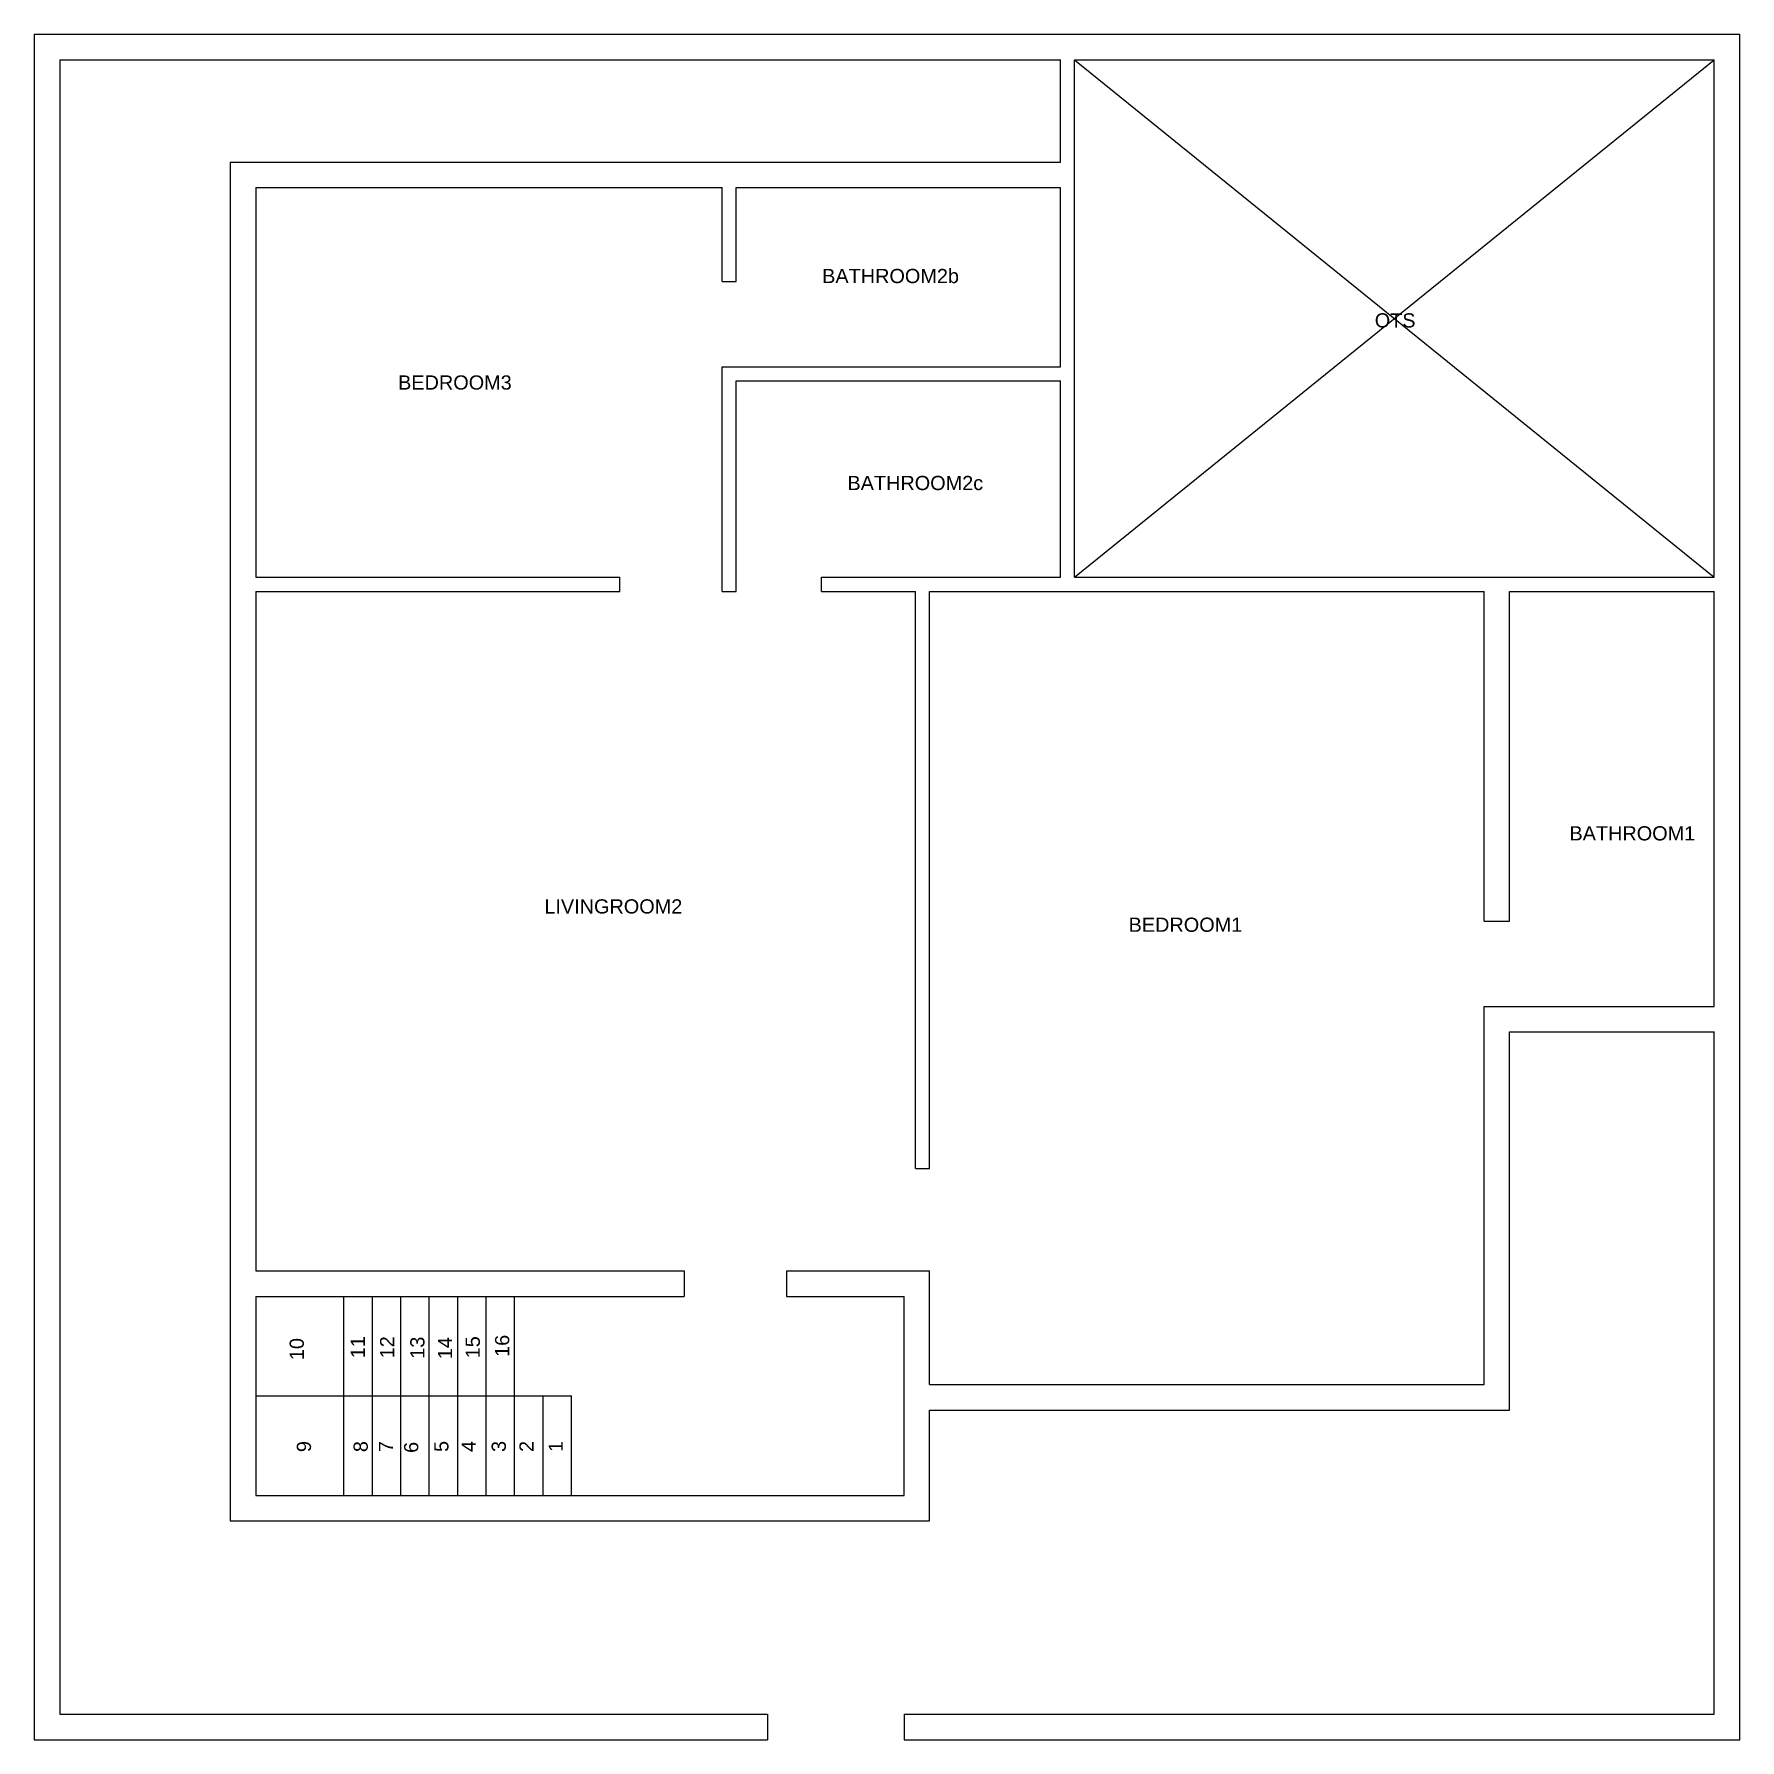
# Model space of a CAD drawing. Header units: feet. Extents: x 12 to 1905, y -581 to 19.
# Drawn here: x 1305 to 1905, y -581 to 19 of the extents above; entities that cross this region are included whole.
import ezdxf

# ---------------------------------------------------------------- set-up
doc = ezdxf.new("R2010")
doc.units = ezdxf.units.FT
doc.header["$MEASUREMENT"] = 0
for name, color, linetype in [('BathRoom1', 7, 'Continuous'), ('BathRoom2b', 7, 'Continuous'), ('BathRoom2c', 7, 'Continuous'), ('BedRoom1', 7, 'Continuous'), ('BedRoom3', 7, 'Continuous'), ('Boundary', 7, 'Continuous'), ('LivingRoom2', 7, 'Continuous'), ('OTS', 7, 'Continuous'), ('Staircase', 7, 'Continuous')]:
    doc.layers.add(name, color=color, linetype=linetype)
doc.styles.get("Standard").update_dxf_attribs({"font": 'arial.ttf'})

msp = doc.modelspace()

# ---------------------------------------------------------------- texts
at = {"layer": 'BathRoom1', "insert": (1845.32, -260.1), "char_height": 5, "width": 33.8009, "attachment_point": 1}
msp.add_mtext('BATHROOM1', dxfattribs=at)
at = {"layer": 'BathRoom2b', "insert": (1582.46, -64.06), "char_height": 5, "width": 33.9424, "attachment_point": 1}
msp.add_mtext('BATHROOM2b', dxfattribs=at)
at = {"layer": 'BathRoom2c', "insert": (1591.36, -136.87), "char_height": 5, "width": 33.9424, "attachment_point": 1}
msp.add_mtext('BATHROOM2c', dxfattribs=at)
at = {"layer": 'BedRoom1', "insert": (1690.26, -292.25), "char_height": 5, "width": 33.9424, "attachment_point": 1}
msp.add_mtext('BEDROOM1', dxfattribs=at)
at = {"layer": 'BedRoom3', "insert": (1433.3, -101.52), "char_height": 5, "width": 33.9424, "attachment_point": 1}
msp.add_mtext('BEDROOM3', dxfattribs=at)
at = {"layer": 'LivingRoom2', "insert": (1484.75, -285.81), "char_height": 5, "width": 33.9424, "attachment_point": 1}
msp.add_mtext('LIVINGROOM2', dxfattribs=at)
at = {"layer": 'OTS', "insert": (1776.83, -79.68), "char_height": 5, "width": 33.9424, "attachment_point": 1}
msp.add_mtext('OTS', dxfattribs=at)
at = {"layer": 'Staircase', "char_height": 5, "width": 33.9424, "attachment_point": 1, "rotation": 90}
for s, insert in [('10', (1395.15, -447.9)), ('11', (1416.62, -447.24)), ('12', (1426.95, -447.26)), ('13', (1437.57, -447.42)), ('14', (1447.29, -447.58)), ('15', (1457.05, -447.26)), ('16', (1467.39, -446.77)), ('9', (1397.67, -480.27)), ('8', (1417.63, -480.27)), ('7', (1426.53, -480.27)), ('6', (1435.39, -480.54)), ('5', (1446.02, -480.21)), ('4', (1455.61, -480.21)), ('3', (1466.2, -480.21)), ('2', (1475.98, -480.21)), ('1', (1486.24, -480.21))]:
    msp.add_mtext(s, dxfattribs=dict(at, insert=insert))

# ---------------------------------------------------------------- linework, layer by layer
msp.add_line((1671.27, -172.48), (1815.27, -172.48))
at = {"layer": 'BathRoom1'}
for p, q in [((1824.27, -293.48), (1824.27, -177.48)), ((1824.27, -177.48), (1896.27, -177.48)), ((1896.27, -323.48), (1896.27, -177.48)), ((1815.27, -293.48), (1824.27, -293.48)), ((1815.27, -323.48), (1896.27, -323.48))]:
    msp.add_line(p, q, dxfattribs=at)
at = {"layer": 'BathRoom2b'}
for p, q in [((1552.27, -35.48), (1666.27, -35.48)), ((1552.27, -68.48), (1552.27, -35.48)), ((1666.27, -98.48), (1666.27, -35.48)), ((1547.27, -68.48), (1552.27, -68.48)), ((1547.27, -98.48), (1666.27, -98.48))]:
    msp.add_line(p, q, dxfattribs=at)
at = {"layer": 'BathRoom2c'}
for p, q in [((1552.27, -103.48), (1666.27, -103.48)), ((1552.27, -177.48), (1552.27, -103.48)), ((1666.27, -172.48), (1666.27, -103.48)), ((1582.27, -177.48), (1582.27, -172.48)), ((1582.27, -172.48), (1666.27, -172.48))]:
    msp.add_line(p, q, dxfattribs=at)
at = {"layer": 'BedRoom1'}
for p, q in [((1620.27, -380.48), (1620.27, -177.48)), ((1620.27, -177.48), (1815.27, -177.48)), ((1815.27, -293.48), (1815.27, -177.48)), ((1815.27, -456.48), (1815.27, -323.48)), ((1615.27, -380.48), (1620.27, -380.48)), ((1620.27, -456.48), (1620.27, -416.48)), ((1620.27, -456.48), (1815.27, -456.48))]:
    msp.add_line(p, q, dxfattribs=at)
at = {"layer": 'BedRoom3'}
for p, q in [((1383.27, -35.48), (1547.27, -35.48)), ((1383.27, -35.48), (1383.27, -172.48)), ((1547.27, -68.48), (1547.27, -35.48)), ((1547.27, -177.48), (1547.27, -98.48)), ((1383.27, -172.48), (1511.27, -172.48)), ((1511.27, -177.48), (1511.27, -172.48))]:
    msp.add_line(p, q, dxfattribs=at)
at = {"layer": 'Boundary'}
for p, q in [((1305.27, 18.52), (1905.27, 18.52)), ((1305.27, 18.52), (1305.27, -581.48)), ((1905.27, -581.48), (1905.27, 18.52)), ((1314.27, 9.52), (1666.27, 9.52)), ((1314.27, 9.52), (1314.27, -572.48)), ((1666.27, -26.48), (1666.27, 9.52)), ((1374.27, -26.48), (1666.27, -26.48)), ((1374.27, -26.48), (1374.27, -504.48)), ((1824.27, -465.48), (1824.27, -332.48)), ((1824.27, -332.48), (1896.27, -332.48)), ((1896.27, -572.48), (1896.27, -332.48)), ((1620.27, -465.48), (1824.27, -465.48)), ((1620.27, -495.48), (1620.27, -465.48)), ((1620.27, -504.48), (1620.27, -495.48)), ((1374.27, -504.48), (1620.27, -504.48)), ((1314.27, -572.48), (1563.27, -572.48)), ((1563.27, -572.48), (1563.27, -581.48)), ((1611.27, -572.48), (1620.27, -572.48)), ((1611.27, -572.48), (1611.27, -581.48)), ((1611.27, -572.48), (1896.27, -572.48)), ((1305.27, -581.48), (1563.27, -581.48)), ((1611.27, -581.48), (1905.27, -581.48))]:
    msp.add_line(p, q, dxfattribs=at)
at = {"layer": 'LivingRoom2'}
for p, q in [((1383.27, -177.48), (1511.27, -177.48)), ((1383.27, -177.48), (1383.27, -416.48)), ((1547.27, -177.48), (1552.27, -177.48)), ((1582.27, -177.48), (1615.27, -177.48)), ((1615.27, -380.48), (1615.27, -177.48)), ((1383.27, -416.48), (1533.9, -416.48)), ((1569.9, -416.48), (1620.27, -416.48))]:
    msp.add_line(p, q, dxfattribs=at)
at = {"layer": 'OTS'}
for p, q in [((1671.27, 9.52), (1896.27, 9.52)), ((1671.27, -172.48), (1671.27, 9.52)), ((1671.27, 9.52), (1896.27, -172.48)), ((1671.27, -172.48), (1896.27, 9.52)), ((1896.27, -172.48), (1896.27, 9.52)), ((1671.27, -172.48), (1896.27, -172.48))]:
    msp.add_line(p, q, dxfattribs=at)
at = {"layer": 'Staircase'}
for p, q in [((1533.9, -416.48), (1533.9, -425.48)), ((1569.9, -416.48), (1569.9, -425.48)), ((1383.27, -425.48), (1383.27, -495.48)), ((1383.27, -425.48), (1533.9, -425.48)), ((1414.27, -495.48), (1414.27, -425.48)), ((1424.27, -495.48), (1424.27, -425.48)), ((1434.27, -495.48), (1434.27, -425.48)), ((1444.27, -495.48), (1444.27, -425.48)), ((1454.27, -495.48), (1454.27, -425.48)), ((1464.27, -495.48), (1464.27, -425.48)), ((1474.27, -495.48), (1474.27, -425.48)), ((1569.9, -425.48), (1611.27, -425.48)), ((1611.27, -495.48), (1611.27, -425.48)), ((1383.27, -460.48), (1494.27, -460.48)), ((1484.27, -495.48), (1484.27, -460.48)), ((1494.27, -495.48), (1494.27, -460.48)), ((1383.27, -495.48), (1611.27, -495.48))]:
    msp.add_line(p, q, dxfattribs=at)

msp.set_redraw_order([(e.dxf.handle, doc.entitydb.next_handle()) for e in msp.query("TEXT MTEXT ATTDEF DIMENSION ARC_DIMENSION")])  # texts and dimensions are drawn at this point

doc.saveas('drawing.dxf')
